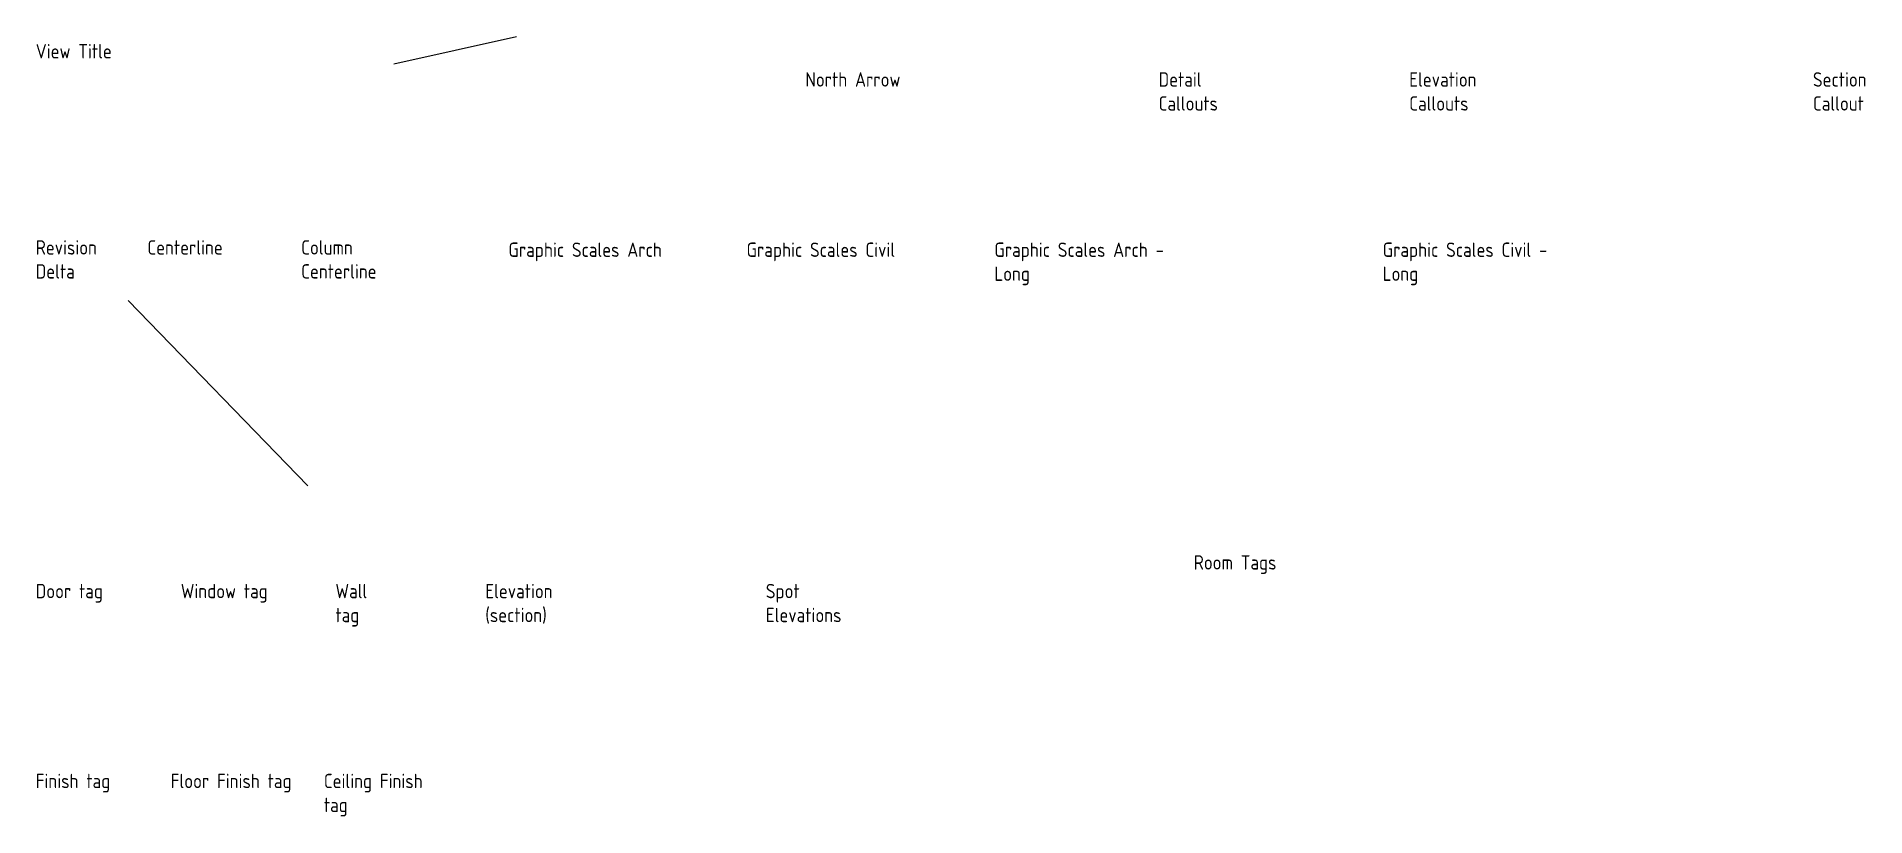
# Model space of a CAD drawing. Extents: x 0 to 844, y 0 to 637.
# Drawn here: x 827.83 to 843.74, y 515.54 to 522.32 of the extents above; entities that cross this region are included whole.
import ezdxf

# ---------------------------------------------------------------- set-up
doc = ezdxf.new("R2010")
doc.units = 0
doc.header["$MEASUREMENT"] = 0
doc.layers.add('A-Anno-Revs', color=1, linetype='Continuous')
doc.styles.add('Annotext', font='archquik.shx')

msp = doc.modelspace()

# ---------------------------------------------------------------- texts
at = {"char_height": 0.125, "attachment_point": 1, "style": 'Annotext'}
for s, insert, width in [('View Title', (827.82626, 522.25852), 0.8737272), ('North Arrow', (834.52126, 522.01275), 0.8737272), ('Detail Callouts', (837.5944, 522.01275), 0.8737272), ('Elevation Callouts', (839.77457, 522.01275), 0.8737272), ('Section Callout', (843.28641, 522.01275), 0.8737272), ('Revision Delta', (827.82626, 520.55131), 0.8737272), ('Centerline', (828.79766, 520.55131), 0.8737272), ('Column Centerline', (830.13561, 520.55131), 0.8737272), ('Graphic Scales Arch', (831.93894, 520.53127), 1.4023847), ('Graphic Scales Civil', (834.01033, 520.53127), 1.4023822), ('Graphic Scales Arch - Long', (836.16569, 520.53127), 1.5530809), ('Graphic Scales Civil - Long', (839.54379, 520.53127), 1.5782004), ('Room Tags', (837.89976, 517.81033), 0.8737272), ('Door tag', (827.82626, 517.56091), 0.8737272), ('Window tag', (829.08832, 517.56091), 0.8737272), ('Wall\\Ptag', (830.43358, 517.56091), 0.8737272), ('Elevation\\P(section)', (831.73725, 517.56091), 0.8737272), ('Spot Elevations', (834.17773, 517.56091), 0.8737272), ('Finish tag', (827.82626, 515.90839), 0.8737272), ('Floor Finish tag', (829.00037, 515.90839), 1.0282157), ('Ceiling Finish tag', (830.33301, 515.90839), 1.0282157)]:
    msp.add_mtext(s, dxfattribs=dict(at, insert=insert, width=width))

# ---------------------------------------------------------------- linework, layer by layer
at = {"layer": 'A-Anno-Revs'}
for p, q in [((830.94079, 522.08757), (832.00771, 522.32372)), ((828.62937, 520.02658), (830.19355, 518.41378))]:
    msp.add_line(p, q, dxfattribs=at)

msp.set_redraw_order([(e.dxf.handle, doc.entitydb.next_handle()) for e in msp.query("TEXT MTEXT ATTDEF DIMENSION ARC_DIMENSION")])  # texts and dimensions are drawn at this point

doc.saveas('drawing.dxf')
